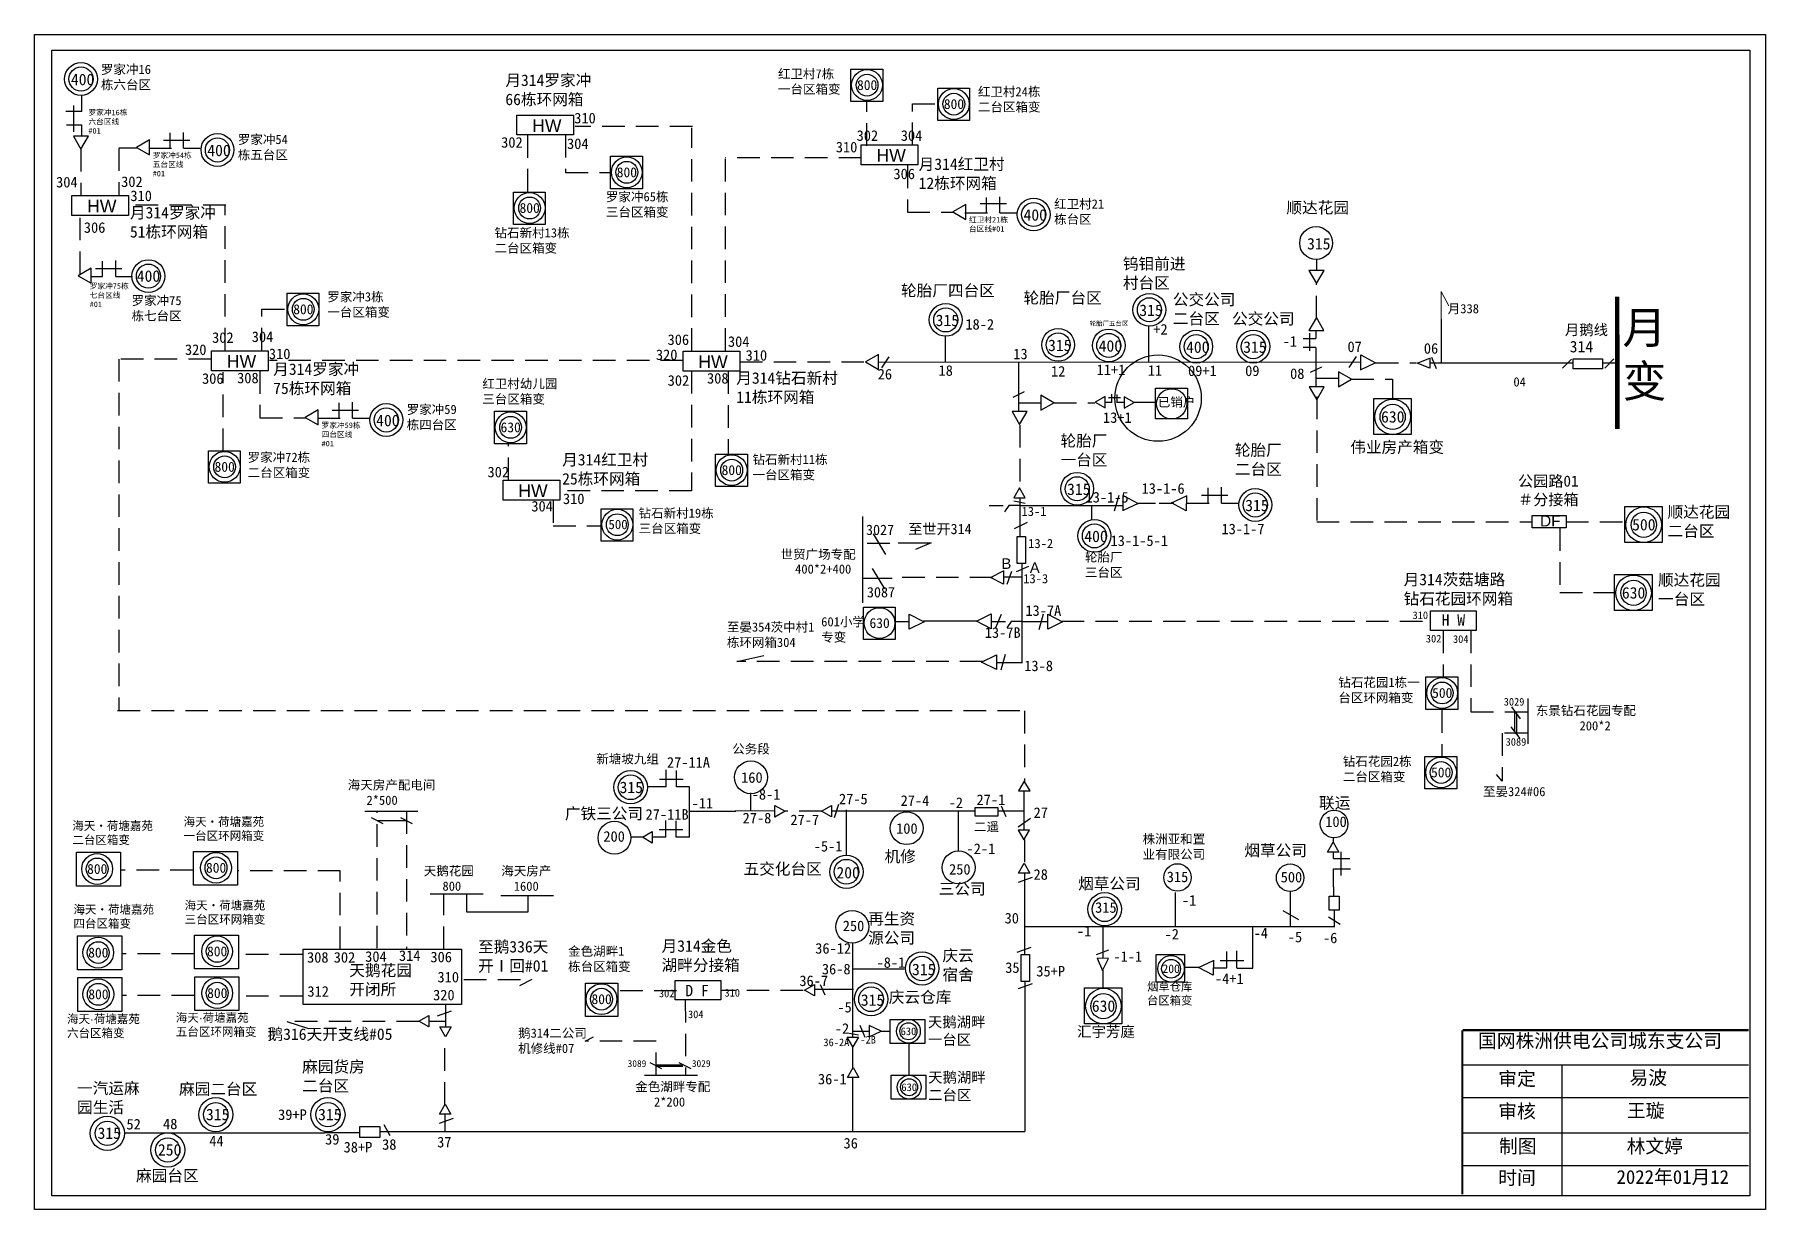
# Model space of a CAD drawing. Extents: x -282 to 96, y 40 to 296.
import ezdxf

# ---------------------------------------------------------------- set-up
doc = ezdxf.new("R2010")
doc.units = 0
doc.header["$LTSCALE"] = 0.774411
doc.linetypes.add('ACAD_ISO02W100', pattern=[15, 12, -3])
doc.linetypes.add('DASHED2', pattern=[9.525, 6.35, -3.175])
doc.layers.get('0').update_dxf_attribs({"linetype": 'CONTINUOUS'})
for name, color, linetype in [('0-RefEdit0', 7, 'CONTINUOUS'), ('LAYER1', 5, 'ACAD_ISO02W100'), ('Layer2', 1, 'CONTINUOUS')]:
    doc.layers.add(name, color=color, linetype=linetype)
doc.styles.add('hztxt_txtstyle_0.00_0_0', font='', dxfattribs={"bigfont": 'hztxt.shx'})
doc.styles.add('SimSun_txtstyle_1.66_0_0', font='', dxfattribs={"height": 1.660174})
doc.styles.add('SimSun_txtstyle_2.00_0_0', font='', dxfattribs={"height": 2})
doc.styles.add('SimSun_txtstyle_2.30_0_0', font='', dxfattribs={"height": 2.3})
doc.styles.get("Standard").update_dxf_attribs({"font": '', "height": 2.5})
doc.styles.add('字体', font='simkai_0.ttf', dxfattribs={"height": 2.5})
doc.styles.add('宋体_txtstyle_200.00_0_0200', font='', dxfattribs={"height": 200})
doc.styles.add('楷体_GB2312_txtstyle_2.00_0_0', font='simkai_0.ttf', dxfattribs={"height": 2})
doc.styles.add('楷体_GB2312_txtstyle_3.00_0_0', font='simkai_0.ttf', dxfattribs={"height": 3})
doc.styles.get('hztxt_txtstyle_0.00_0_0').set_extended_font_data('hztxt')
doc.styles.get('SimSun_txtstyle_1.66_0_0').set_extended_font_data('SimSun')
doc.styles.get('SimSun_txtstyle_2.00_0_0').set_extended_font_data('SimSun')
doc.styles.get('SimSun_txtstyle_2.30_0_0').set_extended_font_data('SimSun')
doc.styles.get('Standard').set_extended_font_data('SimSun')
doc.styles.get('宋体_txtstyle_200.00_0_0200').set_extended_font_data('宋体')

msp = doc.modelspace()

# ---------------------------------------------------------------- texts
at = {"color": 0, "attachment_point": 1}
for s, insert, char_height, width, style in [('{\\fSimSun|b0|i0|c134|p2;罗家冲16栋六台区}', (-267.2, 289.36), 2, 13.1837, '字体'), ('{\\fSimSun|b0|i0|c134|p2;红卫村7栋一台区箱变}', (-119.61, 288.39), 2, 14.7627, '字体'), ('{\\fSimSun|b0|i0|c134|p2;红卫村24栋二台区箱变}', (-76.02, 284.51), 2, 14.7627, '字体'), ('{\\fSimSun|b0|i0|c134|p2;罗家冲16栋六台区线#01}', (-269.93, 279.58), 1.2, 9.3724, '字体'), ('{\\fArial|b0|i0|c0|p32;HW}', (-173.19, 277.49), 2.75, 8.399, 'hztxt_txtstyle_0.00_0_0'), ('{\\fSimSun|b0|i0|c134|p2;罗家冲54栋五台区}', (-237.35, 274.09), 2, 13.1837, '字体'), ('{\\fSimSun|b0|i0|c134|p2;罗家冲54栋五台区线#01}', (-255.91, 270.25), 1.2, 9.3724, '字体'), ('{\\fArial|b0|i0|c0|p32;HW}', (-98.14, 271), 2.75, 8.399, 'hztxt_txtstyle_0.00_0_0'), ('{\\fSimSun|b0|i0|c134|p2;罗家冲65栋三台区箱变}', (-157.11, 261.61), 2, 14.7627, '字体'), ('{\\fArial|b0|i0|c0|p32;HW}', (-270.21, 259.94), 2.75, 8.399, 'hztxt_txtstyle_0.00_0_0'), ('{\\fSimSun|b0|i0|c134|p2;红卫村21栋台区}', (-59.41, 260.04), 2, 13.1837, '字体'), ('{\\fSimSun|b0|i0|c134|p2;钻石新村13栋二台区箱变}', (-181.39, 253.75), 2, 17.6623, '字体'), ('{\\fSimSun|b0|i0|c134|p2;红卫村21栋台区线#01}', (-77.97, 256.2), 1.2, 9.3724, '字体'), ('{\\fSimSun|b0|i0|c134|p2;罗家冲75栋七台区线#01}', (-269.65, 241.76), 1.2, 9.3724, '字体'), ('轮胎厂四台区', (-92.78, 241.42), 2.5, 33.5063, '字体'), ('{\\fSimSun|b0|i0|c134|p2;罗家冲75栋七台区}', (-260.52, 238.99), 2, 13.1837, '字体'), ('{\\fSimSun|b0|i0|c134|p2;罗家冲3栋一台区箱变}', (-217.85, 239.8), 2, 14.7627, '字体'), ('公交公司二台区', (-33.52, 239.47), 2.5, 16.4292, '字体'), ('18-2', (-78.75, 233.96), 2.3, 4.8377, 'SimSun_txtstyle_2.30_0_0'), ('公交公司', (-20.62, 235.27), 2.5, 16.4292, '字体'), ('13', (-68.3, 227.51), 2.3, 4.8377, 'SimSun_txtstyle_2.30_0_0'), ('{\\fArial|b0|i0|c0|p32;HW}', (-239.75, 226.11), 2.75, 8.399, 'hztxt_txtstyle_0.00_0_0'), ('{\\fArial|b0|i0|c0|p32;HW}', (-136.97, 226.02), 2.75, 8.399, 'hztxt_txtstyle_0.00_0_0'), ('26', (-97.86, 223.1), 2.3, 4.8377, 'SimSun_txtstyle_2.30_0_0'), ('18', (-84.6, 223.89), 2.3, 4.8377, 'SimSun_txtstyle_2.30_0_0'), ('{\\fSimSun|b0|i0|c134|p2;红卫村幼儿园三台区箱变}', (-184.06, 220.87), 2, 18.5548, '字体'), ('{\\fSimSun|b0|i0|c134|p2;罗家冲59栋四台区}', (-200.54, 215.26), 2, 13.1837, '字体'), ('{\\fSimSun|b0|i0|c134|p32;已销户}', (-36.8, 216.87), 2, 16.3822, '字体'), ('{\\fSimSun|b0|i0|c134|p2;罗家冲59栋四台区线#01}', (-219.1, 211.42), 1.2, 9.3724, '字体'), ('{\\fSimSun|b0|i0|c134|p2;轮胎厂一台区}', (-58.01, 208.69), 2.5, 11.9637, '字体'), ('伟业房产箱变', (5.16, 207.3), 2.5, 24.0411, '字体'), ('{\\fSimSun|b0|i0|c134|p2;罗家冲72栋二台区箱变}', (-235.22, 204.84), 2, 14.7627, '字体'), ('{\\fSimSun|b0|i0|c134|p2;钻石新村11栋一台区箱变}', (-125.15, 204.36), 2, 17.6623, '字体'), ('{\\fSimSun|b0|i0|c134|p2;轮胎厂二台区}', (-20, 206.67), 2.5, 12.076, '字体'), ('{\\fArial|b0|i0|c0|p32;HW}', (-176.22, 197.91), 2.75, 8.399, 'hztxt_txtstyle_0.00_0_0'), ('13-1-5', (-52.55, 196.28), 2.3, 4.8377, 'SimSun_txtstyle_2.30_0_0'), ('13-1-6', (-40.34, 198.19), 2.3, 4.8377, 'SimSun_txtstyle_2.30_0_0'), ('{\\fSimSun|b0|i0|c134|p2;钻石新村19栋三台区箱变}', (-149.98, 192.66), 2, 17.6623, '字体'), ('{\\C256;13-1}', (-66.51, 193.04), 2, 22.6086, 'SimSun_txtstyle_2.00_0_0'), ('{\\fSimSun|b0|i0|c134|p2;3027}', (-100.41, 189.15), 2.25, 28.9715, '字体'), ('{\\fSimSun|b0|i0|c134|p2;至世开314}', (-91.18, 189.34), 2.25, 46.965, '字体'), ('13-1-7', (-22.92, 189.37), 2.3, 4.8377, 'SimSun_txtstyle_2.30_0_0'), ('13-1-5-1', (-47.11, 186.8), 2.3, 4.8377, 'SimSun_txtstyle_2.30_0_0'), ('{\\fSimSun|b0|i0|c134|p2;世贸广场专配}', (-119.03, 183.69), 2, 21.1342, '字体'), ('{\\fSimSun|b0|i0|c134|p2;轮胎厂三台区}', (-52.69, 183.1), 2, 9.5709, '字体'), ('{\\fSimSun|b0|i0|c134|p2;400*2+400}', (-115.87, 180.48), 2, 16.3822, '字体'), ('{\\fSimSun|b0|i0|c134|p2;月314茨菇塘路钻石花园环网箱}', (16.78, 178.45), 2.5, 25.0613, '字体'), ('顺达花园一台区', (72.26, 178.35), 2.5, 16.4292, '字体'), ('{\\fSimSun|b0|i0|c134|p2;3087}', (-100.21, 175.56), 2.25, 28.9715, '字体'), ('13-7A', (-65.67, 171.58), 2.3, 4.8377, 'SimSun_txtstyle_2.30_0_0'), ('{\\fSimSun|b0|i0|c134|p2;至晏354茨中村1栋环网箱304}', (-130.74, 167.84), 2, 20.7264, '字体'), ('{\\fSimSun|b0|i0|c134|p2;601小学\\P专变}', (-110.18, 168.99), 2, 16.3822, '字体'), ('13-7B', (-74.53, 166.78), 2.3, 4.8377, 'SimSun_txtstyle_2.30_0_0'), ('13-8', (-65.91, 159.54), 2.3, 4.8377, 'SimSun_txtstyle_2.30_0_0'), ('{\\fSimSun|b0|i0|c134|p2;钻石花园}1{\\fSimSun|b0|i0|c134|p2;栋一台区环网箱变}', (2.56, 155.79), 2, 18.8297, '字体'), ('{\\fSimSun|b0|i0|c134|p2;东景钻石花园专配\\P       200*2}', (45.61, 149.65), 2, 24.4679, '字体'), ('公务段', (-129.57, 141.29), 2, 16.3822, '字体'), ('新塘坡九组', (-159.2, 139.11), 2, 16.3822, '字体'), ('27-11A', (-143.81, 138.5), 2.3, 25.0817, 'SimSun_txtstyle_2.30_0_0'), ('{\\fSimSun|b0|i0|c134|p2;钻石花园}2{\\fSimSun|b0|i0|c134|p2;栋二台区箱变}', (3.53, 138.57), 2, 16.1198, '字体'), ('{\\fSimSun|b0|i0|c134|p2;至晏324#06}', (34.09, 131.99), 2, 16.1198, '字体'), ('-11', (-138.44, 129.61), 2.3, 16.4292, 'SimSun_txtstyle_2.30_0_0'), ('-8-1', (-125.33, 131.53), 2.3, 25.0817, 'SimSun_txtstyle_2.30_0_0'), ('27-5', (-106.31, 130.53), 2.3, 4.8377, 'SimSun_txtstyle_2.30_0_0'), ('27-4', (-92.87, 130.18), 2.3, 4.8377, 'SimSun_txtstyle_2.30_0_0'), ('-2', (-82.4, 129.72), 2.3, 16.4292, 'SimSun_txtstyle_2.30_0_0'), ('27-1', (-76.32, 130.36), 2.3, 16.4292, 'SimSun_txtstyle_2.30_0_0'), ('广铁三公司', (-166.06, 127.46), 2.5, 16.4292, '字体'), ('27-11B', (-148.47, 127.16), 2.3, 25.0817, 'SimSun_txtstyle_2.30_0_0'), ('27-8', (-127.31, 126.37), 2.3, 25.0817, 'SimSun_txtstyle_2.30_0_0'), ('27-7', (-116.9, 125.97), 2.3, 4.8377, 'SimSun_txtstyle_2.30_0_0'), ('{\\fSimSun|b0|i0|c134|p2;二遥}', (-76.87, 124.33), 2, 16.1198, '字体'), ('27', (-63.88, 127.55), 2.3, 16.4292, 'SimSun_txtstyle_2.30_0_0'), ('{\\fSimSun|b0|i0|c134|p2;株洲亚和置业有限公司}', (-40.11, 121.66), 2, 15.6742, '字体'), ('-5-1', (-111.81, 120.23), 2.3, 16.4292, 'SimSun_txtstyle_2.30_0_0'), ('机修', (-96.36, 118.11), 2.5, 16.4292, '字体'), ('-2-1', (-78.5, 119.68), 2.3, 16.4292, 'SimSun_txtstyle_2.30_0_0'), ('{\\fSimSun|b0|i0|c134|p2;五交化台区}', (-127.1, 115.4), 2.5, 20.6756, '字体'), ('28', (-63.89, 114.08), 2.3, 16.4292, 'SimSun_txtstyle_2.30_0_0'), ('三公司', (-84.55, 111.05), 2.5, 16.4292, '字体'), ('烟草公司', (-54.17, 112.19), 2.5, 16.4292, '字体'), ('-1', (-31.55, 108.44), 2.3, 4.8377, 'SimSun_txtstyle_2.30_0_0'), ('再生资源公司', (-99.94, 104.53), 2.5, 11.3041, '字体'), ('30', (-70.2, 104.55), 2.3, 16.4292, 'SimSun_txtstyle_2.30_0_0'), ('{\\fSimSun|b0|i0|c134|p2;至鹅336天开Ⅰ回#01}', (-184.99, 98.43), 2.5, 17.4339, '字体'), ('{\\fSimSun|b0|i0|c134|p2;月314金色湖畔分接箱}', (-144.97, 98.59), 2.5, 18.6065, '字体'), ('-1', (-54.43, 101.73), 2.3, 4.8377, 'SimSun_txtstyle_2.30_0_0'), ('-2', (-35.32, 101.07), 2.3, 4.8377, 'SimSun_txtstyle_2.30_0_0'), ('36-12', (-111.48, 97.97), 2.3, 16.4292, 'SimSun_txtstyle_2.30_0_0'), ('-8-1', (-98.11, 94.89), 2.3, 4.8377, 'SimSun_txtstyle_2.30_0_0'), ('庆云宿舍', (-83.75, 96.52), 2.5, 8.9282, '字体'), ('{\\fSimSun|b0|i0|c134|p2;天鹅花园开闭所}', (-213.05, 93.3), 2.5, 13.6505, '字体'), ('36-7', (-114.94, 90.91), 2.3, 4.8377, 'SimSun_txtstyle_2.30_0_0'), ('36-8', (-110.03, 93.46), 2.3, 4.8377, 'SimSun_txtstyle_2.30_0_0'), ('35', (-70.06, 93.78), 2.3, 16.4292, 'SimSun_txtstyle_2.30_0_0'), ('35+P', (-63.28, 93), 2.3, 16.4292, 'SimSun_txtstyle_2.30_0_0'), ('庆云仓库', (-95.44, 87.46), 2.5, 16.4292, '字体'), ('烟草仓库台区箱变', (-39.14, 89.39), 1.808, 11.2811, '字体'), ('-5', (-106.65, 85.16), 2.3, 4.8377, 'SimSun_txtstyle_2.30_0_0'), ('{\\fSimSun|b0|i0|c134|p2;鹅316天开支线#05}', (-230.89, 79.38), 2.5, 28.278, '字体'), ('36-2A', (-109.7, 77.17), 1.66, 4.8377, 'SimSun_txtstyle_1.66_0_0'), ('-2B', (-101.64, 77.74), 1.66, 4.8377, 'SimSun_txtstyle_1.66_0_0'), ('麻园货房二台区', (-223.33, 72.29), 2.5, 16.4292, '字体'), ('{\\fSimSun|b0|i0|c134|p2;一汽运麻园生活}', (-272.41, 67.6), 2.5, 15.5988, '字体'), ('36-1', (-110.89, 69.49), 2.3, 4.8377, 'SimSun_txtstyle_2.30_0_0'), ('麻园二台区', (-250.17, 67.42), 2.5, 16.4292, '字体'), ('39+P', (-228.58, 61.74), 2.3, 16.4292, 'SimSun_txtstyle_2.30_0_0'), ('52', (-261.63, 59.66), 2.3, 16.4292, 'SimSun_txtstyle_2.30_0_0'), ('48', (-253.66, 59.71), 2.3, 16.4292, 'SimSun_txtstyle_2.30_0_0'), ('44', (-243.59, 56), 2.3, 16.4292, 'SimSun_txtstyle_2.30_0_0'), ('39', (-218.33, 56.37), 2.3, 4.8377, 'SimSun_txtstyle_2.30_0_0'), ('38+P', (-214.3, 54.65), 2.3, 16.4292, 'SimSun_txtstyle_2.30_0_0'), ('38', (-205.9, 55.24), 2.3, 4.8377, 'SimSun_txtstyle_2.30_0_0'), ('37', (-193.9, 55.75), 2.3, 4.8377, 'SimSun_txtstyle_2.30_0_0'), ('36', (-105.31, 55.52), 2.3, 16.4292, 'SimSun_txtstyle_2.30_0_0'), ('麻园台区', (-259.54, 48.55), 2.5, 16.4292, '字体')]:
    msp.add_mtext(s, dxfattribs=dict(at, insert=insert, char_height=char_height, width=width, style=style))
at = {"linetype": 'Continuous', "attachment_point": 1}
for s, insert, char_height, width, style in [('{\\fSimSun|b0|i0|c134|p2;月314罗家冲66栋环网箱}', (-179.04, 287.25), 2.5, 20.5921, '字体'), ('{\\fSimSun|b0|i0|c134|p2;月314红卫村12栋环网箱}', (-88.94, 268.97), 2.5, 20.5921, '字体'), ('{\\fSimSun|b0|i0|c134|p2;月314罗家冲51栋环网箱}', (-260.88, 258.39), 2.5, 20.5921, '字体'), ('{\\fSimSun|b0|i0|c134|p2;月} {\\fSimSun|b0|i0|c134|p2;变}', (64.52, 235.6), 7, 15.8329, '字体'), ('{\\fSimSun|b0|i0|c134|p2;月314罗家冲75栋环网箱}', (-229.65, 224.29), 2.5, 20.5921, '字体'), ('{\\fSimSun|b0|i0|c134|p2;月314钻石新村11栋环网箱}', (-128.7, 222.36), 2.5, 22.8827, '字体'), ('{\\fSimSun|b0|i0|c134|p2;月314红卫村25栋环网箱}', (-166.66, 204.56), 2.5, 20.5921, '字体'), ('国网株洲供电公司城东支公司', (33, 78.18), 3, 82.0179, '字体'), ('审定', (37.42, 69.91), 3, 23.4615, '字体'), ('{\\fSimSun|b0|i0|c134|p2;易波}', (66.03, 70.16), 3, 23.4615, '字体'), ('审核', (37.42, 62.84), 3, 23.4615, '字体'), ('{\\fSimSun|b0|i0|c134|p2;王璇}^I', (65.47, 62.97), 3, 33.0539, '字体'), ('制图', (37.58, 55.22), 3, 23.4615, '字体'), ('{\\fSimSun|b0|i0|c134|p2;林文婷}', (65.4, 55.22), 3, 23.4615, '楷体_GB2312_txtstyle_3.00_0_0'), ('时间', (37.42, 48.34), 3, 23.4615, '字体'), ('{\\fSimSun|b0|i0|c134|p2;2022年01月12}', (63.21, 48.51), 3, 25.5289, '楷体_GB2312_txtstyle_3.00_0_0')]:
    msp.add_mtext(s, dxfattribs=dict(at, insert=insert, char_height=char_height, width=width, style=style))
at = {"color": 0, "linetype": 'Continuous', "attachment_point": 1}
for s, insert, char_height, width in [('800', (-102.37, 286.03), 2.162, 4.8915), ('800', (-83.45, 281.89), 2.162, 4.8915), ('800', (-154.75, 267.02), 2.162, 4.8915), ('800', (-175.94, 259.25), 2.162, 4.8915), ('800', (-225.28, 237.17), 2.162, 4.8915), ('314', (52.99, 229.2), 2.5, 5.6554), ('630', (-180.08, 211.45), 2.162, 4.8915), ('630', (11.87, 213.9), 2.5, 5.6554), ('800', (-242.43, 202.84), 2.162, 4.8915), ('800', (-131.89, 202.12), 2.162, 4.8915), ('500', (-156.56, 190.23), 2.054, 4.6469), ('630', (64.37, 175.55), 2.5, 5.6554), ('630', (-99.65, 168.79), 2.162, 4.8915), ('500', (23, 153.57), 2.162, 4.8915), ('500', (22.76, 136.25), 2.162, 4.8915), ('800', (-270.21, 115.21), 2.162, 4.8915), ('800', (-244.3, 115.47), 2.162, 4.8915), ('800', (-269.98, 96.99), 2.162, 4.8915), ('800', (-244.07, 97.25), 2.162, 4.8915), ('200', (-35.79, 93.32), 1.862, 4.2111), ('800', (-269.95, 87.9), 2.162, 4.8915), ('800', (-244.04, 88.16), 2.162, 4.8915), ('800', (-160.26, 86.84), 2.162, 4.8915), ('630', (-51.18, 85.5), 2.5, 5.6554), ('630', (-92.87, 79.6), 1.678, 3.7948), ('630', (-92.71, 67.4), 1.678, 3.7948)]:
    msp.add_mtext(s, dxfattribs=dict(at, insert=insert, char_height=char_height, width=width))
at = {"color": 0, "attachment_point": 1}
for s, insert, char_height, width in [('310', (-164.02, 278.9), 2.3, 4.8377), ('302', (-179.95, 273.61), 2.3, 4.8377), ('304', (-165.59, 273.32), 2.3, 4.8377), ('310', (-106.99, 272.58), 2.3, 4.8377), ('302', (-102.46, 275.09), 2.3, 4.8377), ('304', (-92.83, 275.09), 2.3, 4.8377), ('304', (-276.97, 264.94), 2.3, 4.8377), ('302', (-262.79, 265.04), 2.3, 4.8377), ('306', (-94.43, 266.74), 2.3, 4.8377), ('310', (-260.78, 261.96), 2.3, 4.8377), ('306', (-270.92, 255.05), 2.3, 4.8377), ('302', (-242.97, 231.07), 2.3, 4.8377), ('304', (-234.31, 231.25), 2.3, 4.8377), ('306', (-143.67, 230.62), 2.3, 4.8377), ('304', (-130.51, 230.2), 2.3, 4.8377), ('+2', (-37.78, 232.87), 2.3, 22.6086), ('-1', (-9.57, 230.25), 2.3, 4.8377), ('320', (-248.88, 228.44), 2.3, 4.8377), ('310', (-230.58, 227.52), 2.3, 4.8377), ('320', (-146.21, 227.33), 2.3, 4.8377), ('310', (-126.66, 227.2), 2.3, 4.8377), ('07', (4.55, 229.07), 2.3, 4.8377), ('12', (-60.08, 223.72), 2.3, 4.8377), ('11+1', (-50.13, 224.06), 2.3, 4.8377), ('11', (-38.98, 223.9), 2.3, 4.8377), ('09+1', (-30.21, 223.84), 2.3, 4.8377), ('09', (-17.76, 223.84), 2.3, 4.8377), ('08', (-7.96, 223.21), 2.3, 4.8377), ('306', (-245.16, 222.14), 2.3, 4.8377), ('308', (-237.51, 222.27), 2.3, 4.8377), ('302', (-143.65, 221.72), 2.3, 4.8377), ('308', (-135.07, 222.2), 2.3, 4.8377), ('13+1', (-48.75, 213.64), 2.3, 12.1404), ('302', (-182.92, 201.78), 2.3, 4.8377), ('304', (-173.37, 194.32), 2.3, 4.8377), ('310', (-166.48, 195.94), 2.3, 4.8377), ('{\\fArial|b0|i0|c0|p32;B}', (-70.87, 181.81), 2.3, 4.8377), ('{\\fArial|b0|i0|c0|p32;A}', (-64.7, 180.95), 2.3, 4.8377), ('310', (18.73, 170.25), 1.66, 4.8377), ('302', (21.63, 165.14), 1.66, 4.8377), ('304', (27.55, 165.05), 1.66, 4.8377), ('3029', (38.61, 151.39), 1.66, 4.8377), ('3089', (39.02, 142.65), 1.66, 4.8377), ('160', (-127.64, 135.21), 2.3, 4.8377), ('海天·荷塘嘉苑{\\f\uffbfﾬￌﾣﾤ_GB2312|b0|i0|c134|p49;\\P}二台区箱变', (-273.43, 124.44), 1.84, 28.1622), ('海天·荷塘嘉苑{\\f\uffbfﾬￌﾣﾤ_GB2312|b0|i0|c134|p49;\\P}一台区环网箱变', (-249.18, 125.34), 1.84, 28.1622), ('200', (-157.67, 122.36), 2.3, 4.8377), ('100', (-93.85, 124.09), 2.3, 4.8377), ('250', (-82.31, 115.2), 2.3, 4.8377), ('315', (-34.85, 113.56), 2.3, 4.8377), ('海天·荷塘嘉苑{\\f\uffbfﾬￌﾣﾤ_GB2312|b0|i0|c134|p49;\\P}四台区箱变', (-273.19, 106.22), 1.84, 28.1622), ('海天·荷塘嘉苑{\\f\uffbfﾬￌﾣﾤ_GB2312|b0|i0|c134|p49;\\P}三台区环网箱变', (-248.94, 107.12), 1.84, 28.1622), ('315', (-50.46, 106.88), 2.3, 4.8377), ('250', (-105.48, 102.87), 2.3, 4.8377), ('-5', (-8.46, 100.45), 2.3, 4.8377), ('-6', (-0.79, 100.25), 2.3, 4.8377), ('308', (-222.27, 96.01), 2.3, 4.8377), ('302', (-216.45, 96.02), 2.3, 4.8377), ('304', (-209.59, 96.19), 2.3, 4.8377), ('314', (-202.23, 96.39), 2.3, 4.8377), ('306', (-195.37, 96.09), 2.3, 4.8377), ('-1-1', (-46.47, 96.19), 2.3, 4.8377), ('310', (-193.83, 91.71), 2.3, 4.8377), ('-4+1', (-24.34, 91.37), 2.3, 4.8377), ('312', (-222.19, 88.59), 2.3, 4.8377), ('320', (-194.79, 87.8), 2.3, 4.8377), ('302', (-145.55, 87.83), 1.66, 4.8377), ('310', (-131.27, 87.97), 1.66, 4.8377), ('304', (-139.22, 83.28), 1.66, 4.8377), ('{\\f\uffbfﾬￌﾣﾤ_GB2312|b0|i0|c134|p49;海天·荷塘嘉苑\\P六台区箱变}', (-274.59, 82.35), 1.84, 28.1622), ('{\\f\uffbfﾬￌﾣﾤ_GB2312|b0|i0|c134|p49;海天·荷塘嘉苑\\P五台区环网箱变}', (-250.87, 82.64), 1.84, 28.1622), ('-2', (-107.21, 80.5), 2.3, 4.8377), ('天鹅湖畔一台区', (-86.91, 81.93), 2.3, 13.681), ('汇宇芳庭', (-54.38, 79.83), 2.3, 16.4292), ('3089', (-152.38, 72.47), 1.5, 4.8377), ('3029', (-138.38, 72.48), 1.5, 4.8377), ('天鹅湖畔二台区', (-86.86, 69.87), 2.3, 13.681)]:
    msp.add_mtext(s, dxfattribs=dict(at, insert=insert, char_height=char_height, width=width))
at = {"char_height": 2.5, "attachment_point": 1, "style": '字体'}
for s, insert, width in [('顺达花园', (-8.76, 259.5), 22.2516), ('{\\fSimSun|b0|i0|c134|p2;钨钼前进村台区}', (-44.41, 247.25), 14.4091), ('轮胎厂台区', (-66.08, 239.84), 16.4292), ('{\\fSimSun|b0|i0|c134|p2;顺达花园二台区}', (74.33, 193.18), 16.4292), ('联运', (-1.64, 129.78), 16.4292), ('烟草公司', (-17.93, 119.42), 16.4292)]:
    msp.add_mtext(s, dxfattribs=dict(at, insert=insert, width=width))
at = {"color": 7, "linetype": 'Continuous', "lineweight": 0, "ltscale": 0.482588, "insert": (26.41, 237.22), "char_height": 2, "attachment_point": 1, "style": '宋体_txtstyle_200.00_0_0200'}
msp.add_mtext('月338', dxfattribs=at)
at = {"color": 1, "insert": (-51.63, 233.49), "char_height": 1, "width": 16.4292, "attachment_point": 1, "style": '字体'}
msp.add_mtext('轮胎厂五台区', dxfattribs=at)
at = {"color": 0, "linetype": 'Continuous', "attachment_point": 1}
for s, insert, char_height, width, style in [('月鹅线', (51.94, 232.76), 2.3, 9.7122, '字体'), ('{\\fSimSun|b0|i0|c134|p2;公园路01＃分接箱}', (41.73, 199.86), 2.42, 13.6017, '字体'), ('{\\fArial|b0|i0|c0|p32;\\H0.96x;DF}', (46.54, 191.16), 2.5, 45.2325, '字体'), ('13-2', (-65.06, 186.05), 2, 36.4141, '楷体_GB2312_txtstyle_2.00_0_0'), ('13-3', (-66.14, 178.39), 2, 36.4141, '楷体_GB2312_txtstyle_2.00_0_0'), ('{\\fSimSun|b0|i0|c134|p2;海天房产配电间}\\P  {\\fSimSun|b0|i0|c134|p2; 2*500}', (-213.39, 133.43), 2, 23.5951, '字体'), ('{\\fSimSun|b0|i0|c134|p2;天鹅花园}\\P  {\\fSimSun|b0|i0|c134|p2; 800}', (-196.82, 114.72), 2, 23.5951, '字体'), ('{\\fSimSun|b0|i0|c134|p2;海天房产}\\P  {\\fSimSun|b0|i0|c134|p2;1600}', (-179.92, 114.7), 2, 23.5951, '字体'), ('{\\fSimSun|b0|i0|c134|p2;金色湖畔1栋台区箱变}', (-165.36, 97.21), 2, 14.4312, '字体'), ('{\\fSimSun|b0|i0|c134|p2;鹅314二公司机修线#07}', (-176.26, 79.36), 2, 15.7695, '字体'), ('金色湖畔专配\\P   2*200', (-150.72, 67.69), 2, 23.5951, '字体'), ('315', (-244.3, 61.87), 2.5, 4.4988, '字体'), ('315', (-219.86, 61.87), 2.5, 4.4988, '字体'), ('315', (-267.94, 57.81), 2.5, 4.4988, '字体'), ('250', (-254.77, 54.17), 2.5, 4.4988, '字体')]:
    msp.add_mtext(s, dxfattribs=dict(at, insert=insert, char_height=char_height, width=width, style=style))
at = {"char_height": 2.3, "width": 4.8377, "attachment_point": 1}
for s, insert in [('06', (21.2, 228.71)), ('100', (-0.3, 125.57)), ('500', (-10.01, 113.5))]:
    msp.add_mtext(s, dxfattribs=dict(at, insert=insert))
at = {"color": 7, "linetype": 'Continuous', "lineweight": 0, "ltscale": 0.173732, "insert": (40.72, 221.27), "char_height": 2, "attachment_point": 1, "style": '宋体_txtstyle_200.00_0_0200'}
msp.add_mtext('04', dxfattribs=at)
at = {"linetype": 'Continuous', "insert": (66.6, 190.4), "char_height": 2.5, "width": 5.6554, "attachment_point": 1}
msp.add_mtext('500', dxfattribs=at)
at = {"color": 20, "true_color": 0xef4810, "insert": (-15.91, 101.3), "char_height": 2.3, "width": 4.8377, "attachment_point": 1}
msp.add_mtext('{\\C0;-4}', dxfattribs=at)
at = {"layer": 'Layer2', "color": 0, "linetype": 'Continuous', "char_height": 2.5, "attachment_point": 1}
for s, insert, width in [('400', (-273.74, 287.41), 2.3051), ('400', (-244.01, 271.95), 2.3051), ('400', (-66.07, 257.89), 2.3051), ('400', (-259.38, 244.58), 2.3051), ('315', (-85.23, 234.92), 2.3051), ('315', (-40.84, 237.12), 2.3051), ('315', (-60.73, 229.48), 2.3051), ('400', (-49.69, 229.35), 2.3051), ('400', (-30.64, 229.09), 2.3051), ('315', (-18.19, 229.1), 2.3051), ('400', (-207.2, 213.11), 2.3051), ('315', (-56.58, 198.12), 2.3051), ('315', (-17.75, 194.6), 2.3051), ('400', (-52.82, 187.86), 2.3051), ('H W', (25.08, 169.61), 17.7832), ('315', (-154.13, 133.16), 4.001), ('200', (-106.86, 114.57), 4.001), ('315', (-90.38, 93.48), 4.001), ('D F', (-139.8, 88.87), 17.7832), ('315', (-101.54, 86.81), 2.728)]:
    msp.add_mtext(s, dxfattribs=dict(at, insert=insert, width=width))
at = {"layer": 'Layer2', "color": 7, "linetype": 'Continuous', "insert": (-4.26, 251.62), "char_height": 2.5, "width": 2.3051, "attachment_point": 1}
msp.add_mtext('315', dxfattribs=at)

# ---------------------------------------------------------------- linework, layer by layer
at = {"color": 0, "linetype": 'Continuous'}
for p, q in [((-273.11, 274.77), (-273.11, 280.52)), ((-271.37, 279.18), (-271.37, 282.79)), ((-271.37, 279.18), (-274.84, 279.18)), ((-271.37, 276.24), (-274.71, 276.24)), ((-271.37, 273.79), (-271.37, 276.26)), ((-253.57, 272.91), (-247.83, 272.91)), ((-252.11, 271.17), (-252.11, 274.51)), ((-249.17, 271.17), (-249.17, 274.64)), ((-256.78, 271.17), (-251.84, 271.17)), ((-249.17, 271.17), (-245.56, 271.17)), ((-74.16, 257.12), (-74.16, 260.45)), ((-71.22, 257.12), (-71.22, 260.59)), ((-78.84, 257.12), (-73.9, 257.12)), ((-75.55, 259.13), (-69.81, 259.13)), ((-71.22, 257.12), (-67.62, 257.12)), ((-266.88, 243.21), (-266.88, 246.55)), ((-263.95, 243.21), (-263.95, 246.68)), ((-269.34, 243.21), (-266.87, 243.21)), ((-268.35, 244.95), (-262.61, 244.95)), ((-263.95, 243.21), (-260.34, 243.21)), ((-83.17, 230.25), (-83.17, 224.52)), ((-38.84, 232.36), (-38.84, 224.53)), ((-3.69, 227.01), (-3.69, 230.85)), ((-2.33, 231.41), (-2.33, 229.73)), ((-2.33, 229.65), (-5.13, 229.65)), ((-2.33, 227.73), (-5.13, 227.73)), ((-2.33, 227.73), (-2.33, 224.48)), ((-3.54, 222.35), (-1.03, 223.56)), ((7.46, 226.14), (10.69, 224.44)), ((7.46, 222.82), (7.46, 226.14)), ((10.69, 224.44), (7.46, 222.9)), ((19.75, 224.35), (22.49, 225.4)), ((22.49, 223.22), (19.75, 224.35)), ((-2.36, 221.08), (2.53, 221.08)), ((-215.29, 212.34), (-215.29, 215.67)), ((-212.35, 212.34), (-212.35, 215.81)), ((-68.34, 216.95), (-65.83, 218.16)), ((-67.17, 215.68), (-62.27, 215.68)), ((-41.93, 215.88), (-37.27, 215.88)), ((-219.96, 212.34), (-215.02, 212.34)), ((-216.76, 214.07), (-211.02, 214.07)), ((-212.35, 212.34), (-208.75, 212.34)), ((-25.85, 193.83), (-25.85, 197.16)), ((-22.91, 193.83), (-22.91, 197.3)), ((-70.51, 193.27), (-73.59, 193.27)), ((-69.3, 193.34), (-70.2, 191.95)), ((-66.88, 193.34), (-69.3, 193.34)), ((-66.88, 195.01), (-66.88, 186.57)), ((-66.88, 193.36), (-44.4, 193.36)), ((-51.24, 193.39), (-51.24, 190.31)), ((-45.33, 195.48), (-46.29, 192.08)), ((-44.35, 192.16), (-44.32, 195.48)), ((-41.1, 193.75), (-44.35, 192.24)), ((-44.32, 195.48), (-41.1, 193.75)), ((-41.34, 193.83), (-37.33, 193.83)), ((-36.53, 193.83), (-33.32, 193.83)), ((-33.82, 193.9), (-30.58, 195.41)), ((-30.61, 192.17), (-33.82, 193.9)), ((-30.58, 195.49), (-30.61, 192.17)), ((-30.52, 193.83), (-25.58, 193.83)), ((-27.31, 195.56), (-21.57, 195.56)), ((-22.91, 193.83), (-19.3, 193.83)), ((-101.2, 190.92), (-101.2, 172.11)), ((-68.01, 188.29), (-65.23, 189.68)), ((-98.87, 187.16), (-96.18, 182.68)), ((-93.39, 185.2), (-86.23, 185.2)), ((-86.23, 185.2), (-89.64, 183.77)), ((-101.02, 177.49), (-94.7, 177.49)), ((-99.04, 179.63), (-96.36, 175.15)), ((-73.25, 177.61), (-70.43, 179.08)), ((-70.43, 176.19), (-73.25, 177.61)), ((-70.43, 179.13), (-70.43, 176.19)), ((-66.61, 177.73), (-70.24, 177.73)), ((-67.58, 178.95), (-64.9, 180.13)), ((-66.46, 180.51), (-66.47, 159.15)), ((-90.97, 166.38), (-90.97, 169.62)), ((-90.97, 169.62), (-87.76, 168)), ((-87.76, 168), (-90.97, 166.38)), ((-76.33, 168.09), (-73.11, 169.71)), ((-73.11, 166.47), (-76.33, 168.09)), ((-73.11, 169.71), (-73.11, 166.47)), ((-69.99, 167.98), (-73.08, 167.98)), ((-68.78, 168.05), (-69.68, 166.66)), ((-66.36, 168.05), (-68.78, 168.05)), ((-66.46, 168.04), (-60.79, 168.04)), ((-61.81, 169.67), (-62.77, 166.26)), ((-60.78, 166.38), (-60.78, 169.62)), ((-60.78, 169.62), (-57.56, 168.01)), ((-57.56, 168.01), (-60.78, 166.39)), ((-75.21, 159.2), (-71.99, 160.82)), ((-71.99, 157.58), (-75.21, 159.2)), ((-71.99, 160.82), (-71.99, 157.58)), ((-71.99, 159.12), (-66.32, 159.12)), ((-70.96, 157.54), (-70, 160.94)), ((43.88, 151.26), (43.88, 141.4)), ((40.27, 149.42), (42.21, 146.86)), ((40.95, 148.5), (40.95, 144.21)), ((41.38, 147.89), (41.38, 143.6)), ((40.18, 145.1), (42.12, 142.55)), ((38.24, 133.22), (37.01, 134.71)), ((-143.98, 132.01), (-147.97, 132.01)), ((-138.91, 132.01), (-141.76, 132.01)), ((-138.91, 121.03), (-138.91, 132.01)), ((-66, 131.08), (-66, 122.55)), ((-198.11, 126.66), (-209.64, 126.66)), ((-205.66, 123.98), (-208.21, 125.3)), ((-200.62, 124.64), (-206.97, 124.64)), ((-199.26, 123.94), (-201.82, 125.26)), ((-138.9, 126.72), (-128.77, 126.72)), ((-120.32, 125.41), (-120.32, 127.98)), ((-120.32, 127.98), (-118.02, 126.75)), ((-118.02, 126.75), (-120.32, 125.41)), ((-106.43, 128.18), (-107.32, 125.26)), ((-104.7, 117.07), (-104.7, 126.99)), ((-80.34, 126.57), (-80.34, 117.97)), ((-70.92, 127.89), (-69.9, 125.59)), ((-64.56, 125.1), (-67.22, 123.22)), ((-67.14, 111.24), (-64.11, 112.32)), ((-183.87, 108.6), (-195.4, 108.6)), ((-187.53, 108.55), (-187.53, 104.75)), ((-168.52, 108.26), (-180.05, 108.26)), ((-174.05, 104.75), (-174.05, 108.22)), ((-32.97, 101.69), (-32.97, 109.03)), ((-187.53, 104.75), (-174.05, 104.75)), ((-67.45, 96.02), (-64.42, 97.1)), ((-103.14, 92.37), (-92.09, 92.37)), ((-27.93, 92.68), (-24.68, 94.18)), ((-24.71, 90.95), (-27.93, 92.68)), ((-24.68, 94.26), (-24.71, 90.95)), ((-173.29, 90.02), (-175.95, 88.66)), ((-103.16, 87.83), (-111.47, 87.83)), ((-110.38, 88.97), (-109.36, 86.68)), ((-67.19, 88.07), (-64.15, 89.15)), ((-190.84, 83.14), (-193.87, 82.05)), ((-192, 79.74), (-192, 84.61)), ((-226.68, 80.88), (-221.97, 79.39)), ((-192, 80.88), (-195.58, 80.88)), ((-161.61, 76.59), (-159.83, 77.53)), ((-104.48, 78.43), (-102.02, 77.97)), ((-91.07, 75.97), (-91.07, 69.3)), ((-147.52, 71.93), (-144.97, 70.61)), ((-141.18, 71.93), (-138.63, 70.61)), ((-148.68, 69.2), (-137.15, 69.2)), ((-146.09, 71.45), (-140.37, 71.45)), ((-146.09, 71.14), (-140.37, 71.14)), ((-192.12, 56.88), (-192.12, 60.52)), ((-65.79, 56.84), (-206.36, 56.84)), ((-204.13, 55.99), (-205.43, 58.35)), ((-193.4, 58.74), (-190.37, 59.82)), ((-218.49, 56.54), (-261.99, 56.54))]:
    msp.add_line(p, q, dxfattribs=at)
at = {"linetype": 'DASHED2'}
for p, q in [((-100.26, 271.71), (-100.26, 281.44)), ((-90.31, 271.84), (-90.31, 280.83)), ((-90.31, 280.83), (-84.54, 280.83)), ((-138.26, 275.9), (-163.79, 275.9)), ((-138.41, 227.02), (-138.41, 275.66)), ((-174.2, 274.04), (-174.2, 261.67)), ((-165.91, 274.07), (-165.91, 265.86)), ((-271.57, 271.03), (-271.57, 260.93)), ((-263.28, 271.3), (-259.39, 271.3)), ((-263.27, 271.14), (-263.27, 261)), ((-131.07, 227.06), (-131.07, 269)), ((-101.45, 269.06), (-131.06, 269.06)), ((-165.91, 265.86), (-156.31, 265.86)), ((-91.4, 267.39), (-91.4, 257.24)), ((-239.99, 258.76), (-261.23, 258.76)), ((-240.12, 227.12), (-240.12, 258.71)), ((-91.4, 257.24), (-81.45, 257.24)), ((-271.72, 243.74), (-271.72, 256.44)), ((-232.13, 227.13), (-232.13, 236.12)), ((-232.13, 236.12), (-226.36, 236.12)), ((-243.2, 225.25), (-263.33, 225.25)), ((-263.33, 225.25), (-263.33, 148.64)), ((-140.27, 224.92), (-230.47, 224.92)), ((-138.42, 222.62), (-138.42, 196.54)), ((-240.52, 205.2), (-240.52, 222.36)), ((-232.53, 222.61), (-232.53, 212.46)), ((-130.45, 222.56), (-130.45, 204.64)), ((-232.53, 212.46), (-222.58, 212.46)), ((-178.36, 198.87), (-178.36, 206.93)), ((-138.42, 196.54), (-166.99, 196.54)), ((-168.62, 194.49), (-168.62, 188.87)), ((-168.62, 188.87), (-158.27, 188.87)), ((50.84, 188.35), (50.84, 174.36)), ((50.84, 174.36), (62.64, 174.36)), ((1.47, 119.95), (1.49, 120.91))]:
    msp.add_line(p, q, dxfattribs=at)
at = {"linetype": 'Continuous'}
for p, q in [((-2.22, 246.99), (-2.22, 244.56)), ((24.98, 233.9), (24.98, 224.47)), ((51.39, 223.27), (53.37, 225.25)), ((60.62, 223.28), (62.6, 225.26)), ((-128.6, 159.35), (-122.69, 160.63)), ((1.47, 116.37), (1.47, 117.61)), ((1.48, 110.21), (1.47, 114.12)), ((-65.93, 101.59), (1.78, 101.59)), ((-16.08, 92.53), (-16.07, 101.59)), ((29.63, 71.46), (92, 71.46)), ((51.28, 71.46), (51.28, 43.12)), ((29.63, 64.36), (92, 64.36)), ((29.63, 56.61), (92, 56.61)), ((29.63, 49.51), (92, 49.51))]:
    msp.add_line(p, q, dxfattribs=at)
at = {"color": 0, "linetype": 'DASHED2'}
for p, q in [((-2.22, 234.07), (-2.22, 241.85)), ((-127.91, 224.63), (-100.29, 224.63)), ((10.73, 224.41), (19.55, 224.41)), ((5.39, 220.83), (14.33, 220.83)), ((14.33, 220.83), (14.33, 216.66)), ((-59.45, 215.71), (-50.51, 215.71)), ((-48.28, 215.85), (-46.79, 215.85)), ((-45.68, 215.85), (-44.14, 215.85)), ((-2.13, 217.08), (-2.13, 189.86)), ((-66.9, 210.85), (-66.9, 196.96)), ((-2.15, 189.77), (44.73, 189.77)), ((52.2, 189.75), (65.16, 189.75)), ((-95.22, 185.01), (-101.2, 185.01)), ((-72.84, 177.62), (-94.66, 177.62)), ((-57.78, 168.1), (22.81, 168.1)), ((25.38, 166.03), (25.38, 156.09)), ((31.47, 166.09), (31.47, 148.38)), ((-75.01, 159.35), (-128.6, 159.35)), ((-263.55, 148.65), (-66.07, 148.65)), ((-65.85, 148.59), (-65.85, 133.01)), ((25.14, 148.71), (25.14, 138.77)), ((31.47, 148.38), (43.72, 148.38)), ((43.7, 143.69), (38.24, 143.69)), ((38.24, 143.69), (38.24, 133.22)), ((-206.99, 96.84), (-206.99, 126.57)), ((-200.62, 126.68), (-200.62, 96.74)), ((-110.07, 126.74), (-118.02, 126.75)), ((-65.89, 120.52), (-65.89, 115.33)), ((-247.16, 113.85), (-262.75, 113.85)), ((-215.03, 113.72), (-237.25, 113.72)), ((-215.03, 96.66), (-215.03, 113.72)), ((-192.44, 96.7), (-192.44, 108.65)), ((-246.93, 95.63), (-262.52, 95.63)), ((-223.28, 95.46), (-236.75, 95.46)), ((-188.05, 90.02), (-173.29, 90.02)), ((-141.7, 87.55), (-154.68, 87.55)), ((-114.12, 87.62), (-132.15, 87.62)), ((-246.9, 86.53), (-262.5, 86.53)), ((-223.26, 86.37), (-236.72, 86.37)), ((-139.8, 85.6), (-139.79, 69.29)), ((-197.88, 80.88), (-226.68, 80.88)), ((-192.26, 62.76), (-192.26, 77.52)), ((-146.17, 76.59), (-161.61, 76.59)), ((-146.17, 69.19), (-146.17, 76.59))]:
    msp.add_line(p, q, dxfattribs=at)
at = {"color": 1, "linetype": 'Continuous', "lineweight": 0, "ltscale": 0.482588}
for p, q in [((24.98, 233.87), (24.98, 239.96)), ((24.98, 239.96), (26.67, 236.87))]:
    msp.add_line(p, q, dxfattribs=at)
at = {"color": 0}
for p, q in [((7.49, 224.51), (-97.66, 224.53)), ((-96.95, 223.34), (-95.37, 225.7)), ((-67.17, 224.48), (-67.17, 213.86)), ((-2.36, 224.66), (-2.36, 219.26)), ((4.91, 223.41), (6.49, 225.78)), ((-44.94, 216.81), (-47.53, 216.81)), ((-46.79, 215.71), (-46.79, 217.56)), ((-45.68, 215.71), (-45.68, 217.49)), ((-69.64, 176.16), (-68.59, 179.01)), ((-140.28, 133.64), (-145.46, 133.64)), ((-143.98, 132.01), (-143.98, 135.7)), ((-141.76, 132.01), (-141.76, 135.56)), ((-125.49, 126.73), (-125.49, 130.74)), ((-144.04, 121.03), (-144.04, 124.72)), ((-141.82, 121.03), (-141.82, 124.58)), ((-120.32, 126.75), (-128.86, 126.76)), ((-76.63, 126.69), (-107.93, 126.74)), ((-66.08, 126.72), (-71.64, 126.75)), ((-149.17, 121.07), (-151.65, 121.06)), ((-144.04, 121.03), (-147, 121.03)), ((-140.34, 122.66), (-145.52, 122.66)), ((-138.87, 121.03), (-141.82, 121.03)), ((-103.27, 77.47), (-103.27, 97.89)), ((-21.76, 92.57), (-21.76, 96.12)), ((-19.54, 92.57), (-19.54, 96.26)), ((-24.71, 92.57), (-21.76, 92.57)), ((-23.24, 94.2), (-18.06, 94.2)), ((-103.27, 70.84), (-103.27, 75.36)), ((-103.27, 57), (-103.27, 68.69)), ((-210.75, 56.6), (-218.46, 56.6))]:
    msp.add_line(p, q, dxfattribs=at)
at = {"color": 7, "linetype": 'Continuous'}
for p, q in [((22.43, 224.45), (53.66, 224.45)), ((22.49, 225.48), (22.49, 223.22)), ((22.87, 225.68), (23.91, 223.18)), ((1.48, 110.21), (1.48, 108.22)), ((-7.86, 101.61), (-7.86, 109.18)), ((-9.57, 105.06), (-6.14, 103.14)), ((0.42, 103.69), (2.93, 102.13)), ((1.69, 101.58), (1.69, 105.17))]:
    msp.add_line(p, q, dxfattribs=at)
at = {"linetype": 'ACAD_ISO02W100'}
msp.add_line((60.13, 224.42), (63.21, 224.42), dxfattribs=at)
for p, q in [((3.12, 117.86), (3.12, 112.68)), ((1.49, 116.38), (5.04, 116.38)), ((1.49, 114.16), (5.18, 114.16)), ((-19.56, 92.54), (-16.08, 92.54))]:
    msp.add_line(p, q)
at = {"linetype": 'Continuous'}
for points in [[(-281.66, 295.93), (95.65, 295.93), (95.65, 39.95), (-281.66, 39.95)], [(-277.87, 292.57), (92.29, 292.57), (92.29, 42.89), (-277.87, 42.89)], [(-2.21, 241.71), (-0.57, 244.55), (-3.85, 244.55)], [(65.02, 193.13), (73.17, 193.13), (73.17, 185.3), (65.02, 185.3)]]:
    msp.add_lwpolyline(points, close=True, dxfattribs=at)
at = {"color": 0, "linetype": 'Continuous'}
for points in [[(-103.71, 288.43), (-96.76, 288.43), (-96.76, 281.35), (-103.71, 281.35)], [(-84.79, 284.28), (-77.83, 284.28), (-77.83, 277.21), (-84.79, 277.21)], [(-271.55, 270.99), (-269.91, 273.82), (-273.18, 273.82)], [(-259.46, 271.35), (-256.63, 269.71), (-256.63, 272.98)], [(-156.09, 269.42), (-149.14, 269.42), (-149.14, 262.34), (-156.09, 262.34)], [(-177.28, 261.64), (-170.32, 261.64), (-170.32, 254.57), (-177.28, 254.57)], [(-81.52, 257.29), (-78.68, 255.66), (-78.68, 258.93)], [(-272.14, 243.39), (-269.3, 241.75), (-269.3, 245.02)], [(-226.62, 239.57), (-219.66, 239.57), (-219.66, 232.5), (-226.62, 232.5)], [(-2.24, 234.32), (-3.87, 231.49), (-0.6, 231.49)], [(-100.51, 224.63), (-97.67, 222.99), (-97.67, 226.26)], [(-37.28, 218.87), (-30.35, 218.87), (-30.35, 212.22), (-37.28, 212.22)], [(-2.14, 216.37), (-0.5, 219.2), (-3.77, 219.2)], [(5.39, 220.84), (2.56, 222.48), (2.56, 219.21)], [(-59.44, 215.72), (-62.27, 217.36), (-62.27, 214.08)], [(10.28, 216.63), (18.44, 216.63), (18.44, 208.81), (10.28, 208.81)], [(-222.65, 212.51), (-219.81, 210.88), (-219.81, 214.15)], [(-181.42, 213.85), (-174.46, 213.85), (-174.46, 206.77), (-181.42, 206.77)], [(-66.94, 210.97), (-65.31, 213.8), (-68.58, 213.8)], [(-243.77, 205.24), (-236.81, 205.24), (-236.81, 198.17), (-243.77, 198.17)], [(-133.24, 204.52), (-126.28, 204.52), (-126.28, 197.44), (-133.24, 197.44)], [(-158.16, 192.62), (-151.21, 192.62), (-151.21, 185.55), (-158.16, 185.55)], [(44.84, 188.47), (44.84, 191.12), (52.22, 191.12), (52.22, 188.47)], [(-67.47, 186.55), (-65.65, 186.55), (-65.65, 180.67), (-67.47, 180.67)], [(62.79, 178.28), (70.94, 178.28), (70.94, 170.46), (62.79, 170.46)], [(-100.99, 171.19), (-94.03, 171.19), (-94.03, 164.11), (-100.99, 164.11)], [(22.67, 170.34), (32.58, 170.34), (32.58, 166.1), (22.67, 166.1)], [(21.66, 155.96), (28.62, 155.96), (28.62, 148.89), (21.66, 148.89)], [(21.42, 138.64), (28.38, 138.64), (28.38, 131.57), (21.42, 131.57)], [(-76.59, 127.51), (-71.67, 127.51), (-71.67, 125.63), (-76.59, 125.63)], [(-272.51, 117.77), (-262.9, 117.77), (-262.9, 110.4), (-272.51, 110.4)], [(-247.01, 117.93), (-237.41, 117.93), (-237.41, 110.56), (-247.01, 110.56)], [(-272.28, 99.55), (-262.67, 99.55), (-262.67, 92.18), (-272.28, 92.18)], [(-246.78, 99.71), (-237.18, 99.71), (-237.18, 92.34), (-246.78, 92.34)], [(-223.1, 96.63), (-188.56, 96.63), (-188.56, 84.61), (-223.1, 84.61)], [(-66.62, 95.5), (-64.8, 95.5), (-64.8, 89.61), (-66.62, 89.61)], [(-37.16, 95.5), (-30.97, 95.5), (-30.97, 89.45), (-37.16, 89.45)], [(-246.76, 90.62), (-237.15, 90.62), (-237.15, 83.25), (-246.76, 83.25)], [(-272.25, 90.46), (-262.64, 90.46), (-262.64, 83.09), (-272.25, 83.09)], [(-161.59, 89.27), (-154.55, 89.27), (-154.55, 81.98), (-161.59, 81.98)], [(-141.99, 89.84), (-132.09, 89.84), (-132.09, 85.6), (-141.99, 85.6)], [(-52.77, 88.23), (-44.61, 88.23), (-44.61, 80.41), (-52.77, 80.41)], [(-95.12, 81.33), (-87.58, 81.33), (-87.58, 76.1), (-95.12, 76.1)], [(-94.92, 69.16), (-87.38, 69.16), (-87.38, 63.93), (-94.92, 63.93)], [(-210.76, 55.62), (-210.76, 58), (-206.43, 58), (-206.43, 55.62)]]:
    msp.add_lwpolyline(points, close=True, dxfattribs=at)
at = {"color": 0}
for points in [[(-176.52, 278.41), (-164.16, 278.41), (-164.16, 274.08), (-176.52, 274.08)], [(-101.46, 271.93), (-89.11, 271.93), (-89.11, 267.59), (-101.46, 267.59)], [(-273.53, 260.87), (-261.18, 260.87), (-261.18, 256.53), (-273.53, 256.53)], [(-243.08, 227.03), (-230.72, 227.03), (-230.72, 222.7), (-243.08, 222.7)], [(-140.29, 226.94), (-127.94, 226.94), (-127.94, 222.6), (-140.29, 222.6)], [(-50.42, 215.83), (-48.28, 214.59), (-48.28, 217.07)], [(-41.99, 215.79), (-44.14, 217.03), (-44.14, 214.55)], [(-179.54, 198.83), (-167.18, 198.83), (-167.18, 194.5), (-179.54, 194.5)], [(-66.95, 197.16), (-68.19, 195.01), (-65.71, 195.01)], [(-65.9, 133.28), (-67.14, 131.14), (-64.66, 131.14)], [(-110.08, 126.75), (-107.93, 127.99), (-107.93, 125.51)], [(-149.16, 121.02), (-147.01, 122.26), (-147.01, 119.78)], [(-65.98, 120.45), (-64.74, 122.6), (-67.22, 122.6)], [(-65.92, 115.37), (-64.68, 113.22), (-67.16, 113.22)], [(-48.87, 92.01), (-47.53, 94.59), (-50.05, 94.66)], [(-113.8, 87.7), (-111.65, 88.94), (-111.65, 86.46)], [(-197.89, 80.94), (-195.74, 82.18), (-195.74, 79.7)], [(-192.06, 77.58), (-193.3, 79.73), (-190.82, 79.73)], [(-97.12, 78.76), (-99.74, 80.04), (-99.75, 77.51)], [(-103.3, 75.34), (-104.54, 77.48), (-102.06, 77.48)], [(-103.21, 70.83), (-101.97, 68.69), (-104.45, 68.69)], [(-192.18, 62.86), (-190.93, 60.71), (-193.42, 60.71)]]:
    msp.add_lwpolyline(points, close=True, dxfattribs=at)
at = {"linetype": 'Continuous'}
for points, const_width in [([(63.37, 209.97), (63.34, 238.8)], 1), ([(29.59, 78.97), (29.59, 43.24)], 0.5), ([(29.63, 78.97), (92, 78.97)], 0.5)]:
    msp.add_lwpolyline(points, dxfattribs=dict(at, const_width=const_width))
at = {"linetype": 'ACAD_ISO02W100'}
msp.add_lwpolyline([(53.73, 223.09), (53.73, 225.3), (60.13, 225.3), (60.13, 223.09)], close=True, dxfattribs=at)
at = {"color": 0, "linetype": 'Continuous'}
for points in [[(-90.97, 168), (-93.9, 168)], [(-76.33, 168.09), (-87.86, 168.09)], [(-70.94, 169.59), (-72.17, 166.66)]]:
    msp.add_lwpolyline(points, dxfattribs=at)
msp.add_lwpolyline([(1.41, 119.95), (2.65, 117.8), (0.17, 117.8)], close=True)
at = {"color": 7, "linetype": 'Continuous'}
msp.add_lwpolyline([(0.54, 108.22), (2.73, 108.22), (2.73, 105.13), (0.54, 105.13)], close=True, dxfattribs=at)
at = {"color": 0, "linetype": 'Continuous'}
for centre, radius in [((-271.54, 286.26), 3.58), ((-271.54, 286.26), 2.63), ((-100.18, 284.94), 3.36), ((-100.18, 284.94), 2.38), ((-81.26, 280.8), 3.36), ((-81.26, 280.8), 2.38), ((-241.8, 270.8), 3.58), ((-241.8, 270.8), 2.63), ((-152.56, 265.93), 3.36), ((-152.56, 265.93), 2.38), ((-173.75, 258.16), 3.36), ((-173.75, 258.16), 2.38), ((-63.86, 256.74), 3.58), ((-63.86, 256.74), 2.63), ((-256.85, 243.31), 3.58), ((-256.85, 243.31), 2.63), ((-223.09, 236.08), 3.36), ((-223.09, 236.08), 2.38), ((-38.63, 235.97), 3.58), ((-38.63, 235.97), 2.63), ((-83.03, 233.77), 3.58), ((-83.03, 233.77), 2.63), ((-58.52, 228.33), 3.58), ((-58.52, 228.33), 2.63), ((-47.48, 228.2), 3.58), ((-47.48, 228.2), 2.63), ((-28.43, 227.94), 3.58), ((-28.43, 227.94), 2.63), ((-15.98, 227.95), 3.58), ((-15.98, 227.95), 2.63), ((-204.99, 211.96), 3.58), ((-33.78, 215.48), 3.3), ((14.4, 212.64), 3.88), ((14.4, 212.64), 2.75), ((-204.99, 211.96), 2.63), ((-177.89, 210.36), 3.36), ((-177.89, 210.36), 2.38), ((-240.24, 201.75), 3.36), ((-240.24, 201.75), 2.38), ((-129.7, 201.03), 3.36), ((-129.7, 201.03), 2.38), ((-54.37, 196.97), 3.58), ((-54.37, 196.97), 2.63), ((-15.55, 193.45), 3.58), ((-154.63, 189.14), 3.36), ((-15.55, 193.45), 2.63), ((-154.63, 189.14), 2.38), ((-50.62, 186.71), 3.58), ((-50.62, 186.71), 2.63), ((66.91, 174.29), 3.88), ((66.91, 174.29), 2.75), ((-97.46, 167.7), 3.36), ((25.19, 152.48), 3.36), ((25.19, 152.48), 2.38), ((-125.5, 134.1), 3.58), ((24.96, 135.16), 3.36), ((24.96, 135.16), 2.38), ((-91.55, 123), 3.58), ((-155.25, 120.93), 3.58), ((-268.02, 114.12), 3.36), ((-242.11, 114.38), 3.36), ((-80.23, 114.46), 3.58), ((-268.02, 114.12), 2.38), ((-242.11, 114.38), 2.38), ((-103.41, 101.52), 3.58), ((-267.79, 95.9), 3.36), ((-267.79, 95.9), 2.38), ((-241.87, 96.16), 3.36), ((-241.87, 96.16), 2.38), ((-33.91, 92.38), 2.89), ((-33.91, 92.38), 2.05), ((-267.76, 86.81), 3.36), ((-267.76, 86.81), 2.38), ((-241.85, 87.07), 3.36), ((-241.85, 87.07), 2.38), ((-158.07, 85.75), 3.36), ((-158.07, 85.75), 2.38), ((-48.65, 84.24), 3.88), ((-48.65, 84.24), 2.75), ((-91.17, 78.75), 2.6), ((-91.17, 78.75), 1.85), ((-91.01, 66.56), 2.6), ((-91.01, 66.56), 1.85), ((-242.16, 60.59), 3.72), ((-217.71, 60.59), 3.72), ((-242.16, 60.59), 2.65), ((-217.71, 60.59), 2.65), ((-265.8, 56.52), 3.72), ((-265.8, 56.52), 2.65), ((-252.63, 52.88), 3.72), ((-252.63, 52.88), 2.65)]:
    msp.add_circle(centre, radius, dxfattribs=at)
at = {"linetype": 'Continuous'}
for centre, radius in [((-2.29, 250.52), 3.58), ((69.13, 189.13), 3.88), ((69.13, 189.13), 2.75)]:
    msp.add_circle(centre, radius, dxfattribs=at)
at = {"color": 1, "linetype": 'Continuous'}
msp.add_circle((-36.74, 216.72), 9.41, dxfattribs=at)
at = {"color": 0}
for centre, radius in [((-151.72, 131.93), 3.64), ((-151.72, 131.93), 2.7), ((-104.67, 113.52), 3.64), ((-104.67, 113.52), 2.7), ((-32.51, 112.27), 3), ((-48.38, 105.35), 3.64), ((-48.38, 105.35), 2.7), ((-88.19, 92.44), 3.64), ((-88.19, 92.44), 2.7), ((-99.3, 85.74), 3.64), ((-99.3, 85.74), 2.7)]:
    msp.add_circle(centre, radius, dxfattribs=at)
for centre in [(1.63, 123.92), (-7.95, 112.21)]:
    msp.add_circle(centre, 3)
at = {"layer": '0-RefEdit0', "color": 0, "linetype": 'ByBlock', "ltscale": 2}
for p, q in [((-68.22, 194.33), (-65.72, 193.86)), ((-27.85, 92.64), (-30.97, 92.65))]:
    msp.add_line(p, q, dxfattribs=at)
at = {"layer": '0-RefEdit0', "color": 0, "ltscale": 2}
for p, q in [((-48.76, 101.46), (-48.75, 94.68)), ((-50.14, 95.48), (-47.47, 96.52)), ((-48.8, 92.07), (-48.8, 88.21)), ((-100.56, 77.4), (-101.67, 80.04)), ((-103.2, 78.78), (-99.74, 78.78)), ((-97.12, 78.76), (-95.28, 78.76))]:
    msp.add_line(p, q, dxfattribs=at)
at = {"layer": 'LAYER1', "color": 0, "linetype": 'Continuous'}
for p, q in [((-65.84, 113.21), (-65.85, 95.43)), ((-65.77, 89.58), (-65.78, 56.91))]:
    msp.add_line(p, q, dxfattribs=at)

msp.set_redraw_order([(e.dxf.handle, doc.entitydb.next_handle()) for e in msp.query("TEXT MTEXT ATTDEF DIMENSION ARC_DIMENSION")])  # texts and dimensions are drawn at this point

doc.saveas('drawing.dxf')
